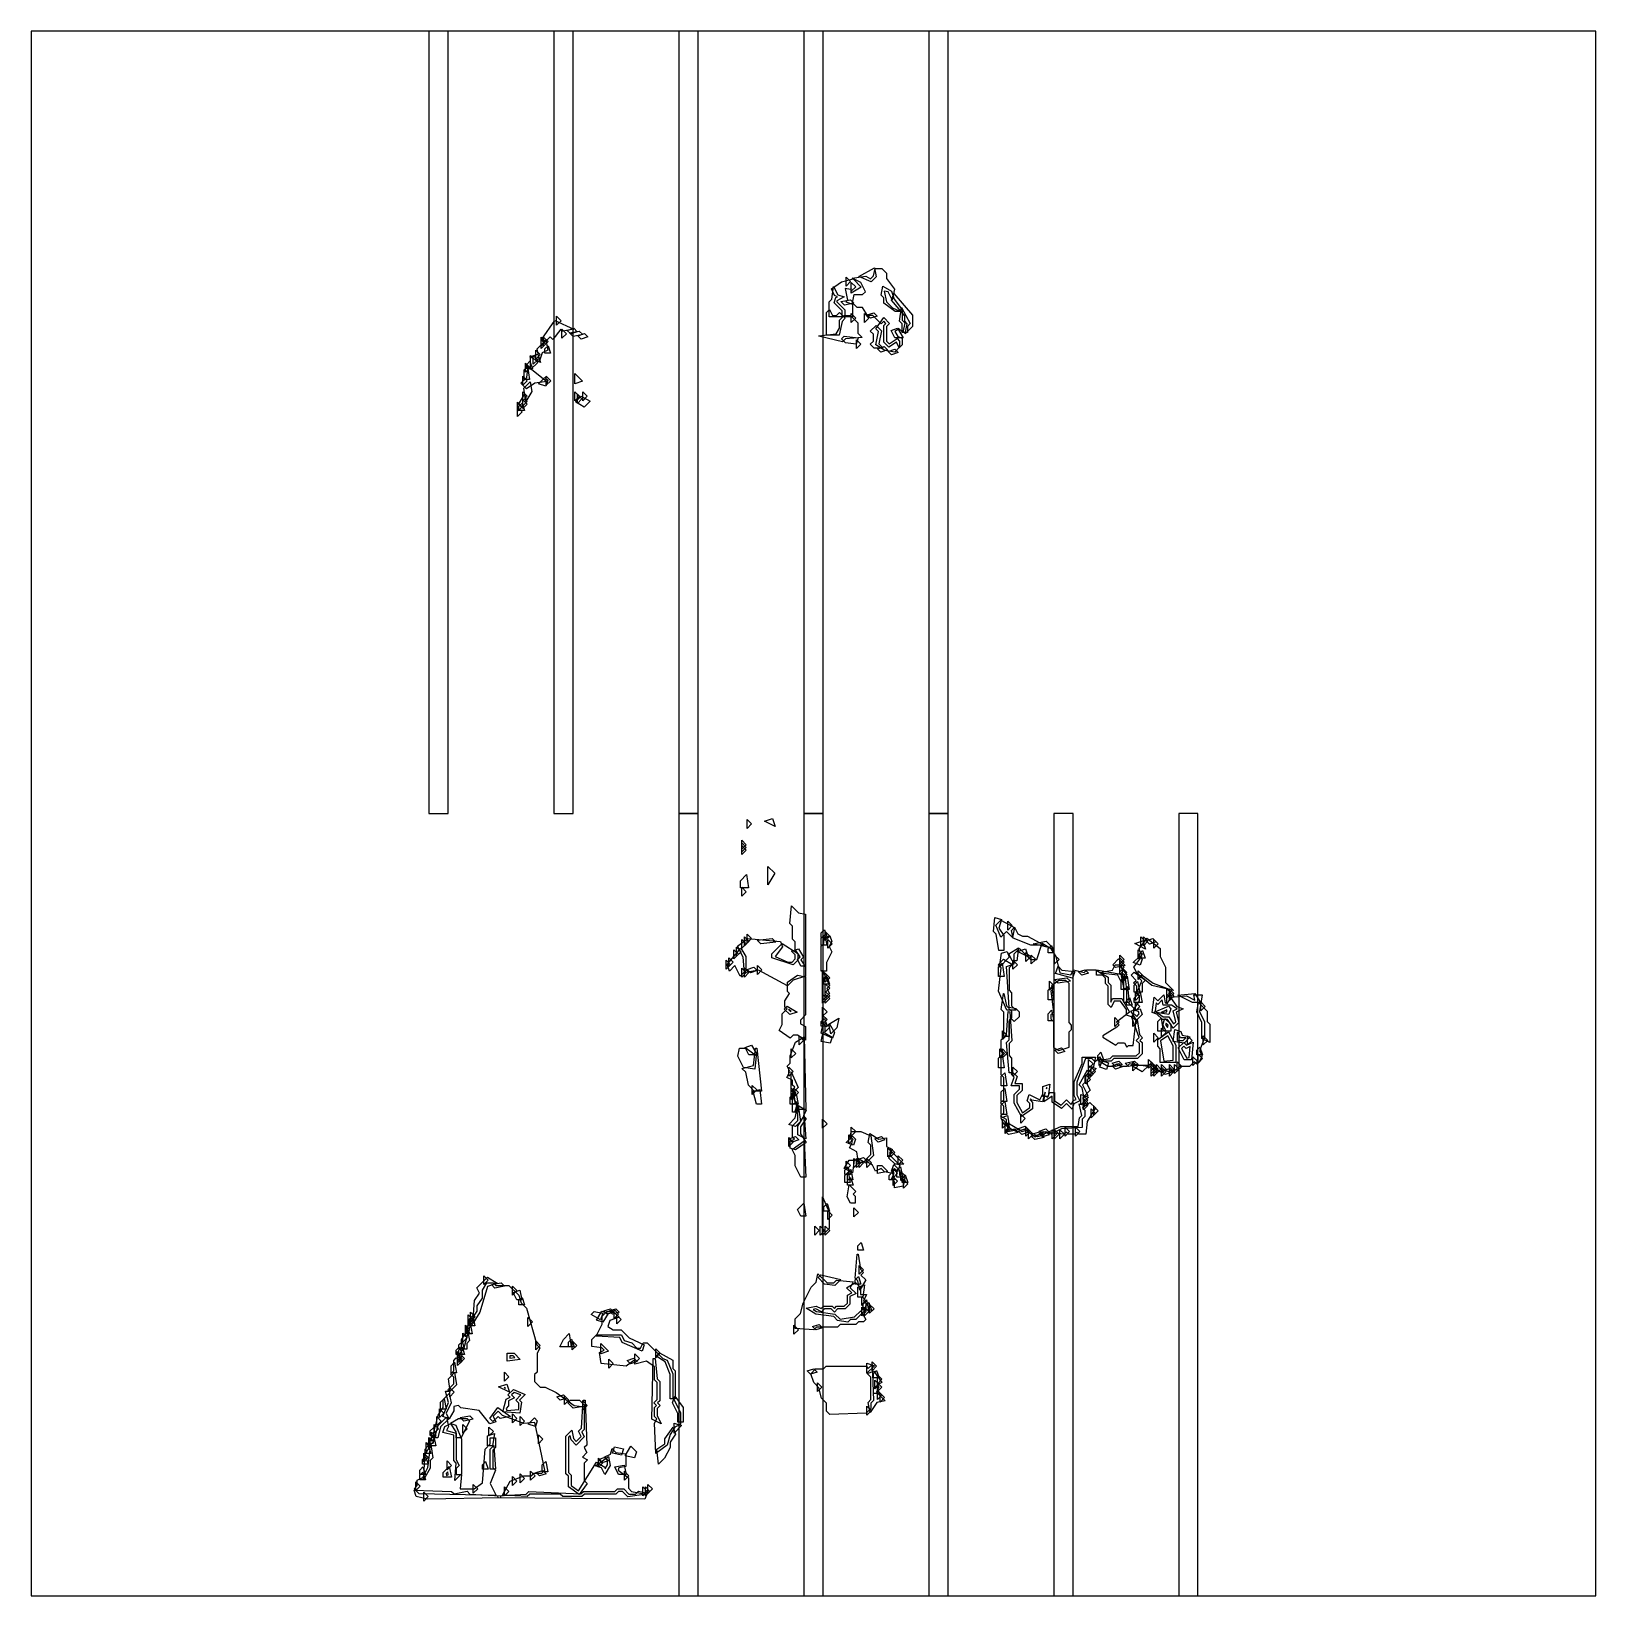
# Model space of a CAD drawing. Header units: millimetres. Extents: x 0 to 289, y 0 to 289.
import ezdxf

# ---------------------------------------------------------------- set-up
doc = ezdxf.new("R2010")
doc.units = ezdxf.units.MM
for name, color, linetype in [('CUT_OUTLINE', 5, 'Continuous'), ('CUT_SLOT', 1, 'Continuous'), ('ENG_D', 3, 'Continuous'), ('ENG_K', 2, 'Continuous'), ('ENG_L', 4, 'Continuous')]:
    doc.layers.add(name, color=color, linetype=linetype)

msp = doc.modelspace()

# ---------------------------------------------------------------- linework, layer by layer
at = {"layer": 'CUT_OUTLINE'}
msp.add_lwpolyline([(0, 0), (289.14, 0), (289.14, 289.14), (0, 289.14), (0, 0)], close=True, dxfattribs=at)
at = {"layer": 'CUT_SLOT'}
for points in [[(73.5, 144.57), (77.07, 144.57), (77.07, 289.14), (73.5, 289.14), (73.5, 144.57)], [(96.6, 144.57), (100.16, 144.57), (100.16, 289.14), (96.6, 289.14), (96.6, 144.57)], [(119.69, 144.57), (123.26, 144.57), (123.26, 289.14), (119.69, 289.14), (119.69, 144.57)], [(142.79, 144.57), (146.35, 144.57), (146.35, 289.14), (142.79, 289.14), (142.79, 144.57)], [(165.88, 144.57), (169.44, 144.57), (169.44, 289.14), (165.88, 289.14), (165.88, 144.57)], [(119.69, 0), (123.26, 0), (123.26, 144.57), (119.69, 144.57), (119.69, 0)], [(142.79, 0), (146.35, 0), (146.35, 144.57), (142.79, 144.57), (142.79, 0)], [(165.88, 0), (169.44, 0), (169.44, 144.57), (165.88, 144.57), (165.88, 0)], [(188.97, 0), (192.54, 0), (192.54, 144.57), (188.97, 144.57), (188.97, 0)], [(212.07, 0), (215.63, 0), (215.63, 144.57), (212.07, 144.57), (212.07, 0)]]:
    msp.add_lwpolyline(points, close=True, dxfattribs=at)
at = {"layer": 'ENG_D'}
for points in [[(151.41, 242.87), (150.59, 242.05), (150.59, 243.7), (151.41, 242.87)], [(155.82, 245.41), (156.15, 243.76), (155.23, 242.83), (152.94, 243.81), (155.82, 245.41)], [(148.91, 239.35), (148.91, 239.12), (150.35, 237.67), (150.35, 236.37), (147.46, 236.37), (147.46, 239.12), (147.96, 239.62), (148.29, 241.99), (149.08, 240.42), (150.26, 240.03), (148.91, 239.35)], [(151.56, 241.09), (151.56, 242.73), (152.38, 241.91), (151.56, 241.09)], [(157.41, 242.05), (158.98, 241.11), (159.48, 239.61), (161.19, 237.33), (159.67, 237.33), (157.58, 238.9), (157.58, 239.88), (157.08, 240.39), (157.41, 242.05)], [(150.27, 238.52), (149.62, 239.17), (151.39, 239.52), (152.04, 238.87), (150.27, 238.52)], [(155.72, 237.13), (156.34, 236.5), (155.1, 236.09), (154.48, 236.72), (155.72, 237.13)], [(160.95, 235.06), (160.46, 235.56), (160.82, 238.08), (162.46, 235.12), (161.92, 234.58), (161.92, 233.48), (160.95, 233.48), (160.95, 235.06)], [(97.92, 235.65), (97.1, 234.82), (97.1, 236.47), (97.92, 235.65)], [(148.76, 233.22), (149.39, 234.27), (149.39, 235.75), (150.25, 236.61), (151.41, 236.61), (152.76, 235.26), (152.76, 233.34), (153.54, 232.56), (150.46, 232.28), (149.95, 231.77), (145.53, 232.79), (145.54, 232.86), (148.76, 233.22)], [(156.06, 234.17), (157.55, 236.26), (158.64, 235.16), (158.06, 234.58), (158.06, 231.89), (158.57, 231.38), (160.02, 232.34), (160.47, 231.89), (160.47, 230.73), (159.59, 229.85), (157.73, 230.11), (156.11, 231.2), (156.6, 233.64), (156.06, 234.17)], [(160.1, 234.25), (161.14, 232.51), (159.6, 232.51), (158.93, 233.86), (160.1, 234.25)], [(94.21, 232.13), (95.03, 231.31), (94.21, 230.49), (94.21, 232.13)], [(95.51, 231.79), (94.69, 230.97), (94.69, 232.61), (95.51, 231.79)], [(101.28, 233.74), (101.93, 233.09), (100.15, 232.73), (99.5, 233.38), (101.28, 233.74)], [(101.61, 232.24), (100.99, 232.86), (102.23, 233.27), (102.85, 232.65), (101.61, 232.24)], [(152.52, 230.49), (152.52, 232.13), (153.34, 231.31), (152.52, 230.49)], [(93.59, 228.42), (92.76, 227.6), (92.76, 229.24), (93.59, 228.42)], [(94.07, 229.38), (93.25, 228.56), (93.25, 230.2), (94.07, 229.38)], [(94.93, 229.62), (94.93, 230.45), (95.52, 231.03), (95.99, 229.62), (94.93, 229.62)], [(91.08, 224.8), (91.08, 226.59), (91.73, 227.24), (92.08, 224.8), (91.08, 224.8)], [(91.56, 226.73), (91.56, 227.55), (92.15, 228.14), (92.62, 226.73), (91.56, 226.73)], [(90.84, 223.74), (90.84, 225.39), (91.66, 224.56), (90.84, 223.74)], [(91.06, 223.2), (92.19, 224.33), (92.54, 222.59), (91.42, 220.72), (91.06, 223.2)], [(95.45, 224.63), (95.09, 223.54), (93.76, 223.98), (94.93, 225.14), (95.45, 224.63)], [(91.14, 222), (91.59, 220.64), (90.6, 219.64), (90.05, 220.19), (91.14, 222)], [(100.96, 222.01), (101.78, 221.19), (100.96, 220.37), (100.96, 222.01)], [(102.74, 221.67), (101.92, 220.85), (101.92, 222.49), (102.74, 221.67)], [(131.32, 139.13), (132.14, 138.3), (131.32, 137.48), (131.32, 139.13)], [(180.23, 122.78), (179.18, 121.74), (178.26, 123.9), (179.22, 124.87), (181.7, 123.49), (181.34, 121.67), (180.23, 122.78)], [(141.78, 119.56), (142.7, 118.03), (142.23, 117.55), (143.12, 116.21), (143.12, 114.52), (140.84, 113.76), (139.79, 112.71), (134.41, 115.64), (131.82, 115.12), (131.56, 118), (130.53, 120.07), (132.45, 121.44), (138.48, 120.94), (138.81, 119.95), (137.47, 118.16), (139.8, 117.1), (140.61, 117.1), (141.2, 117.68), (141.2, 118.45), (140.51, 119.13), (141.78, 119.56)], [(146.01, 120.23), (146.01, 121.54), (146.64, 122.17), (147.03, 120.23), (146.01, 120.23)], [(146.74, 121.1), (146.74, 122.74), (147.56, 121.92), (146.74, 121.1)], [(206.35, 120.96), (205.53, 120.13), (205.53, 121.78), (206.35, 120.96)], [(206.05, 121.06), (207.28, 121.47), (207.9, 120.85), (206.67, 120.44), (206.05, 121.06)], [(130.69, 118.55), (129.87, 117.72), (129.87, 119.37), (130.69, 118.55)], [(130.35, 118.21), (130.35, 119.85), (131.18, 119.03), (130.35, 118.21)], [(147.22, 121.3), (148.04, 120.47), (147.22, 119.65), (147.22, 121.3)], [(182.12, 117.34), (181.28, 117.34), (180.64, 118.64), (182.47, 119.74), (182.12, 117.34)], [(182.25, 119.07), (183.75, 119.57), (184.26, 118.07), (182.25, 119.07)], [(183.84, 118.89), (184.67, 118.06), (183.84, 117.24), (183.84, 118.89)], [(185.15, 120.5), (187.54, 120.98), (188.97, 119.55), (185.15, 120.5)], [(189, 118.79), (187.94, 118.79), (187.94, 119.61), (188.53, 120.2), (189, 118.79)], [(205.94, 119.52), (203.94, 120.52), (205.44, 121.02), (205.94, 119.52)], [(205.86, 117.82), (204.81, 117.82), (204.81, 118.65), (205.39, 119.23), (205.86, 117.82)], [(207.46, 119.65), (207.46, 121.3), (208.28, 120.47), (207.46, 119.65)], [(128.42, 115.8), (128.42, 117.44), (129.25, 116.62), (128.42, 115.8)], [(128.91, 116.28), (128.91, 117.92), (129.73, 117.1), (128.91, 116.28)], [(131.32, 114.35), (131.32, 116), (132.14, 115.17), (131.32, 114.35)], [(180.71, 111.9), (181.19, 111.42), (181.19, 109.01), (182.01, 108.19), (180.31, 108.19), (178.78, 111.76), (179.25, 116.05), (178.68, 116.62), (179.71, 117.64), (181.34, 116.67), (180.71, 116.04), (180.71, 111.9)], [(182.26, 116.62), (181.43, 115.8), (181.43, 117.44), (182.26, 116.62)], [(184.81, 116.76), (184.81, 118.4), (185.63, 117.58), (184.81, 116.76)], [(189.97, 117.58), (189.14, 116.76), (189.14, 118.4), (189.97, 117.58)], [(192.43, 114.16), (189.32, 115.01), (189.76, 116.34), (190.46, 115.64), (192.84, 115.38), (192.43, 114.16)], [(195.37, 115.07), (194.14, 114.66), (193.52, 115.28), (194.75, 115.69), (195.37, 115.07)], [(196.85, 115.7), (201.39, 114.9), (201.89, 112.4), (202.4, 111.9), (202.4, 109.97), (203.86, 108.51), (203.54, 106.91), (202.4, 107.29), (202.4, 108.35), (201.31, 109.87), (200.14, 109.87), (199.57, 108.74), (199.02, 109.29), (199.02, 112.66), (198.54, 113.15), (198.54, 114.11), (197.96, 114.69), (196.85, 114.69), (196.85, 115.7)], [(202.16, 116.47), (200.39, 116.12), (199.89, 116.62), (200.95, 117.68), (202.16, 116.47)], [(201.19, 116.48), (202.01, 115.65), (201.19, 114.83), (201.19, 116.48)], [(203.64, 117), (204.81, 118.16), (205.32, 117.65), (204.96, 116.55), (203.64, 117)], [(146.74, 115.03), (147.56, 114.21), (146.74, 113.39), (146.74, 115.03)], [(188.18, 113.59), (189, 112.76), (188.18, 111.94), (188.18, 113.59)], [(189.11, 113.9), (191.4, 114.22), (192.06, 113.56), (189.78, 113.23), (189.11, 113.9)], [(203.32, 107.04), (203.84, 107.56), (204.32, 107.08), (204.77, 107.53), (204.61, 107.99), (203.71, 108.3), (204.81, 109.94), (204.81, 110.74), (204.28, 111.26), (205.25, 113.67), (204.71, 114.21), (205.26, 114.77), (207.33, 113.22), (210.78, 111.89), (210.21, 111.32), (210.69, 110.84), (210.46, 110.6), (213.53, 110.84), (215.07, 110.07), (214.87, 111.08), (216.41, 111.08), (215.9, 107.98), (216.85, 106.07), (216.85, 103.08), (215.91, 100.73), (216.4, 99.75), (215.85, 98.65), (215.41, 98.21), (214.92, 98.69), (214.06, 97.82), (212.13, 97.82), (211.07, 96.76), (210.59, 97.24), (210.15, 96.81), (209.19, 97.29), (208.68, 96.78), (206.76, 98.23), (206.34, 97.81), (202.96, 98.29), (202.5, 97.82), (201.37, 97.82), (200.52, 98.25), (200.09, 97.82), (198.96, 97.82), (197.11, 98.93), (199.39, 99.26), (199.89, 99.75), (204.22, 99.75), (204.81, 100.33), (204.81, 102.06), (204.22, 102.64), (204.77, 103.19), (203.32, 107.04)], [(201.67, 113.39), (201.67, 115.03), (202.5, 114.21), (201.67, 113.39)], [(204.86, 111.56), (203.84, 111.56), (203.84, 112.86), (204.47, 113.49), (204.86, 111.56)], [(204.56, 115.51), (205.39, 114.69), (204.56, 113.87), (204.56, 115.51)], [(146.25, 111.18), (147.08, 110.35), (146.25, 109.53), (146.25, 111.18)], [(147.56, 110.84), (146.74, 110.01), (146.74, 111.66), (147.56, 110.84)], [(188.94, 110.11), (187.94, 110.11), (187.94, 111.9), (188.59, 112.55), (188.94, 110.11)], [(204.08, 111.66), (204.9, 110.84), (204.08, 110.01), (204.08, 111.66)], [(210.73, 109.17), (210.74, 109.15), (209.19, 109.15), (208.99, 110.11), (208.18, 109.29), (207.88, 109.59), (207.71, 108.06), (209.22, 106.98), (210.23, 106.98), (211.11, 105.67), (211.53, 106.09), (211.03, 108.07), (211.8, 108.46), (210.73, 109.17)], [(210.35, 110.49), (210.35, 112.14), (211.17, 111.32), (210.35, 110.49)], [(139.17, 108.43), (139.71, 108.97), (141.53, 107.88), (140.17, 107.43), (139.17, 108.43)], [(186.87, 92.61), (187.83, 92.12), (188.27, 93.01), (189.14, 93.01), (189.14, 91.45), (190.32, 90.67), (191.31, 91.66), (192.21, 90.76), (192.59, 91.52), (193.14, 91.7), (192.76, 92.47), (192.76, 94.98), (194.2, 98.36), (194.2, 99.51), (196.67, 99.51), (196.28, 97.58), (196.12, 97.73), (194.69, 95.82), (194.69, 94.83), (194.26, 94.4), (195.25, 92.42), (194.29, 91.93), (194.71, 91.08), (194.26, 90.16), (194.69, 89.73), (194.69, 88.57), (194.2, 88.09), (194.2, 86.52), (190.41, 86.26), (188.44, 85.28), (187.01, 85.75), (185.52, 84.76), (183.56, 86.23), (182.14, 85.76), (181.05, 86.3), (180.23, 87.12), (180.23, 88.04), (179.1, 88.6), (179.75, 89.25), (179.75, 90.5), (179.16, 91.08), (179.75, 91.66), (179.75, 95.8), (179.26, 96.28), (179.26, 99.85), (179.65, 100.23), (179.26, 100.62), (179.26, 102.74), (180.24, 103.71), (180.56, 107.95), (180.88, 107.94), (181.2, 102.55), (180.71, 102.06), (180.71, 99.85), (181.19, 99.37), (181.19, 96.96), (182.19, 95.96), (181.77, 94.69), (183.12, 94.69), (183.12, 93.39), (182.16, 92.42), (182.16, 91.14), (183.2, 89.26), (184.57, 90.24), (184.57, 90.98), (184.05, 91.49), (184.42, 92.62), (186.39, 91.64), (186.87, 92.61)], [(188.57, 108.19), (188.96, 106.26), (187.94, 106.26), (187.94, 107.56), (188.57, 108.19)], [(210.27, 107.44), (207.53, 107.83), (210.16, 108.95), (210.62, 108.49), (210.27, 107.44)], [(216.95, 108.91), (216.13, 108.09), (216.13, 109.73), (216.95, 108.91)], [(148.09, 103.04), (145.98, 103.94), (146.35, 105.78), (146.98, 105.15), (147.51, 105.68), (148.45, 104.12), (148.09, 103.04)], [(180.33, 103.61), (179.51, 102.78), (179.51, 104.43), (180.33, 103.61)], [(201.05, 106.02), (200.23, 105.19), (200.23, 106.84), (201.05, 106.02)], [(209.99, 104.99), (210.09, 105.46), (209.73, 105.81), (209.65, 105.56), (209.99, 104.99)], [(212.9, 102.64), (213.38, 103.13), (213.38, 103.13), (212.37, 103.13), (211.88, 104.09), (211.79, 104.09), (211.79, 102.64), (212.9, 102.64)], [(134.96, 93.25), (133.63, 93.25), (132.54, 94.33), (132.06, 96.74), (131.33, 97.47), (133.5, 98.02), (133.86, 101.2), (134.08, 101.2), (134.96, 93.25)], [(132.61, 99.99), (131.94, 101.34), (133.11, 101.73), (134.15, 99.99), (132.61, 99.99)], [(191.04, 100.61), (189.8, 100.2), (189.18, 100.82), (190.41, 101.23), (191.04, 100.61)], [(208.68, 102.54), (209.34, 98.81), (211.07, 99), (211.07, 101.62), (210.03, 103.5), (208.68, 102.54)], [(212.57, 101.16), (213.59, 99.32), (213.98, 99.45), (214.16, 101.51), (213.43, 101.15), (213, 101.58), (212.57, 101.16)], [(216.61, 103.47), (217.43, 102.64), (216.61, 101.82), (216.61, 103.47)], [(140.47, 101.06), (141.29, 100.23), (140.47, 99.41), (140.47, 101.06)], [(197.68, 100.44), (198.15, 99.03), (197.09, 99.03), (197.09, 99.85), (197.68, 100.44)], [(201.02, 98.34), (201.64, 97.72), (200.4, 97.31), (199.78, 97.93), (201.02, 98.34)], [(203.6, 97), (203.6, 98.65), (204.42, 97.82), (203.6, 97)], [(139.99, 96.04), (139.99, 97.68), (140.81, 96.86), (139.99, 96.04)], [(140.47, 92.66), (140.47, 96.83), (141.72, 93.91), (140.47, 92.66)], [(182.26, 96.86), (181.43, 96.04), (181.43, 97.68), (182.26, 96.86)], [(195.75, 95.42), (194.93, 94.59), (194.93, 96.24), (195.75, 95.42)], [(195.41, 97.2), (196.23, 96.38), (195.41, 95.56), (195.41, 97.2)], [(195.89, 97.68), (196.71, 96.86), (195.89, 96.04), (195.89, 97.68)], [(206.97, 96.52), (206.97, 98.17), (207.8, 97.34), (206.97, 96.52)], [(207.46, 96.04), (207.46, 97.68), (208.28, 96.86), (207.46, 96.04)], [(208.9, 96.04), (208.9, 97.68), (209.72, 96.86), (208.9, 96.04)], [(210.35, 96.04), (210.35, 97.68), (211.17, 96.86), (210.35, 96.04)], [(140.47, 93.35), (141.29, 92.52), (140.47, 91.7), (140.47, 93.35)], [(141.73, 90.84), (140.71, 90.84), (140.71, 92.14), (141.34, 92.77), (141.73, 90.84)], [(141.78, 93.01), (140.95, 92.18), (140.95, 93.83), (141.78, 93.01)], [(186.98, 92.28), (186.98, 94.14), (188.23, 94.56), (187.91, 92.28), (186.98, 92.28)], [(142.69, 88.72), (143.19, 88.22), (142.16, 86.67), (142.16, 85.37), (143.21, 83.79), (141.24, 82.38), (140.23, 82.71), (140.23, 84), (141.03, 84.4), (140.71, 84.71), (140.71, 86.84), (141.68, 87.8), (141.68, 89.05), (141.16, 89.57), (141.54, 90.72), (143.2, 89.72), (142.69, 88.72)], [(195.27, 91.56), (194.44, 90.74), (194.44, 92.38), (195.27, 91.56)], [(194.44, 91.42), (195.27, 90.6), (194.44, 89.77), (194.44, 91.42)], [(179.99, 85.92), (179.99, 87.56), (180.81, 86.74), (179.99, 85.92)], [(151.8, 84.91), (152.31, 84.4), (151.95, 83.3), (150.63, 83.74), (151.8, 84.91)], [(151.56, 86.6), (152.38, 85.78), (151.56, 84.95), (151.56, 86.6)], [(158.06, 83.03), (159.19, 82.47), (158.6, 81.87), (158.98, 81.1), (160.51, 79.58), (160.09, 78.34), (159.51, 78.93), (159.48, 78.9), (159.19, 78.03), (157.7, 78.33), (157.05, 78.98), (156.03, 78.47), (155.47, 79.58), (154.06, 80.43), (155.17, 81.54), (155.17, 83.27), (154.67, 83.77), (155, 85.45), (156.67, 84.35), (158.06, 84.63), (158.06, 83.03)], [(183.67, 86.29), (184.29, 85.67), (183.05, 85.26), (182.43, 85.88), (183.67, 86.29)], [(186.29, 85.4), (187.52, 85.81), (188.14, 85.19), (186.91, 84.78), (186.29, 85.4)], [(189.48, 85.3), (188.66, 84.47), (188.66, 86.12), (189.48, 85.3)], [(191.89, 85.78), (191.07, 84.95), (191.07, 86.6), (191.89, 85.78)], [(193, 86.6), (193.82, 85.78), (193, 84.95), (193, 86.6)], [(153.79, 80.99), (154.41, 80.37), (153.18, 79.96), (152.56, 80.58), (153.79, 80.99)], [(158.78, 81.1), (158.78, 82.74), (159.61, 81.92), (158.78, 81.1)], [(160.23, 81.3), (161.05, 80.48), (160.23, 79.65), (160.23, 81.3)], [(150.25, 78.93), (151.18, 80.48), (152.07, 80.48), (151.75, 78.18), (150.25, 78.93)], [(150.98, 78.31), (151.37, 76.38), (150.35, 76.38), (150.35, 77.68), (150.98, 78.31)], [(152.52, 79.17), (152.52, 80.82), (153.34, 79.99), (152.52, 79.17)], [(159.27, 77.24), (159.27, 78.89), (160.09, 78.07), (159.27, 77.24)], [(160.62, 79.28), (161.01, 77.34), (159.99, 77.34), (159.99, 78.65), (160.62, 79.28)], [(159.27, 77.44), (160.09, 76.62), (159.27, 75.8), (159.27, 77.44)], [(161.54, 77.79), (162.01, 76.38), (160.95, 76.38), (160.95, 77.2), (161.54, 77.79)], [(147.08, 72.49), (147.55, 71.08), (146.5, 71.08), (146.5, 71.9), (147.08, 72.49)], [(145.63, 67.47), (144.81, 66.64), (144.81, 68.29), (145.63, 67.47)], [(147.56, 67.47), (146.74, 66.64), (146.74, 68.29), (147.56, 67.47)], [(153.82, 60.24), (153, 59.41), (153, 61.06), (153.82, 60.24)], [(146.6, 53.01), (146.06, 52.47), (145.02, 53), (144.5, 52.89), (145.13, 52.52), (148.54, 52.03), (149.47, 51.1), (152.16, 51.55), (153.29, 52.67), (154.27, 51.04), (153.82, 50.6), (152.86, 50.6), (152.38, 50.12), (149.49, 50.12), (149.01, 49.64), (145.15, 49.64), (144.66, 49.15), (141.2, 49.41), (141.2, 51.18), (142.18, 52.17), (142.65, 54.06), (144.13, 57.01), (145.07, 57.95), (145.38, 59.52), (147.08, 57.83), (148.32, 57.83), (148.81, 58.32), (151.93, 58.04), (151.37, 56.91), (152.44, 55.83), (151.31, 55.27), (151.31, 53.87), (150.45, 53.01), (149.01, 53.01), (148.42, 52.43), (147.84, 53.01), (146.6, 53.01)], [(152.28, 57.59), (152.28, 58.41), (152.87, 59), (153.34, 57.59), (152.28, 57.59)], [(102.21, 29.35), (100.72, 27.85), (99.77, 28.79), (99.6, 29.63), (99.27, 29.3), (99.27, 22.75), (99.75, 22.27), (99.75, 20.36), (101.13, 19.38), (104.49, 24.66), (105.98, 23.77), (106.08, 23.46), (106.5, 24.16), (106.5, 24.96), (105.85, 25.61), (107.02, 26.19), (107.36, 27.19), (108.06, 26.49), (109.87, 26.23), (109.87, 23.9), (108.61, 23.64), (108.47, 23.22), (110.35, 21.81), (110.35, 19.86), (110.95, 19.26), (113.25, 18.8), (113.24, 18.72), (110.27, 18.3), (109.29, 19.28), (108.53, 19.28), (108.04, 18.79), (102.26, 18.79), (101.78, 18.31), (98.21, 18.31), (97.72, 18.79), (92.14, 18.79), (91.65, 18.31), (87.07, 18.58), (88.5, 21.15), (91.03, 22.17), (92.42, 22.17), (92.91, 22.65), (94.35, 22.65), (94.91, 23.21), (93.06, 32.02), (91.05, 31.8), (87.09, 33.28), (86.26, 34.11), (85.35, 33.2), (85.88, 32.15), (84.73, 31.76), (82.76, 34.23), (79.4, 34.71), (78.95, 35.16), (78.07, 34.98), (78.07, 34.15), (77.21, 32.72), (76.06, 33.1), (77.09, 35.68), (76.55, 37.83), (77.24, 37.83), (77, 38.07), (78.07, 39.13), (78.07, 40.38), (77.49, 40.96), (78.07, 41.54), (78.07, 43.47), (78.55, 43.95), (79.03, 43.47), (79.41, 43.85), (78.96, 44.3), (80.01, 45.88), (81.46, 51.18), (82.4, 52.6), (82.4, 53.56), (83.37, 55.01), (83.37, 56.45), (84.2, 57.83), (85.4, 57.83), (85.88, 57.35), (88.29, 57.35), (90.08, 55.55), (90.57, 54.1), (91.53, 53.13), (93.46, 46.39), (94.02, 45.83), (93.49, 44.76), (93.49, 41.34), (93.01, 40.86), (93.01, 39.62), (94.07, 38.55), (94.99, 38.55), (96.99, 37.55), (100.33, 35.17), (102.16, 34.91), (102.16, 30.74), (101.73, 30.31), (102.21, 29.35)], [(152.76, 57.04), (154.02, 57.46), (153.69, 55.18), (152.76, 55.18), (152.76, 57.04)], [(154.31, 54.45), (153.48, 53.63), (153.48, 55.28), (154.31, 54.45)], [(82.02, 51.56), (81.2, 50.74), (81.2, 52.39), (82.02, 51.56)], [(105.43, 52.58), (106.62, 52.18), (105.64, 50.55), (104.45, 50.95), (105.43, 52.58)], [(107.67, 52.42), (106.43, 52.01), (105.81, 52.63), (107.05, 53.04), (107.67, 52.42)], [(107.7, 52.87), (108.53, 52.04), (107.7, 51.22), (107.7, 52.87)], [(154.31, 52.53), (153.48, 51.7), (153.48, 53.35), (154.31, 52.53)], [(153.72, 52.77), (153.72, 54.07), (154.35, 54.7), (154.74, 52.77), (153.72, 52.77)], [(154.93, 52.19), (154.93, 53.83), (155.75, 53.01), (154.93, 52.19)], [(80.24, 49.49), (81.06, 48.67), (80.24, 47.85), (80.24, 49.49)], [(80.72, 50.94), (81.54, 50.12), (80.72, 49.29), (80.72, 50.94)], [(140.95, 48.33), (140.95, 49.98), (141.78, 49.15), (140.95, 48.33)], [(79.03, 45.54), (79.03, 46.36), (79.62, 46.95), (80.09, 45.54), (79.03, 45.54)], [(80.58, 47.71), (79.75, 46.88), (79.75, 48.53), (80.58, 47.71)], [(100.33, 46.02), (99.27, 46.02), (99.27, 46.84), (99.86, 47.43), (100.33, 46.02)], [(118.95, 31.14), (118.05, 29.78), (117.55, 27.81), (115.44, 26.29), (115.17, 31.86), (115.6, 32.72), (115.17, 33.15), (115.17, 34.8), (115.55, 35.18), (115.07, 35.66), (115.65, 36.24), (115.65, 39.42), (115.17, 39.9), (115.17, 42.28), (113.68, 43.35), (111.56, 42.82), (111.56, 43.61), (109.94, 42.4), (105.32, 42.91), (105.03, 44.95), (105.85, 45.36), (105.42, 45.79), (103.61, 46.05), (103.61, 47.33), (104.47, 48.19), (109.06, 48.19), (109.56, 47.18), (110.97, 46.71), (111.9, 45.78), (112.61, 45.78), (113.1, 46.74), (113.83, 46.74), (116.75, 43.82), (117.52, 43.56), (118.55, 41.01), (118.55, 36.68), (119.99, 33.79), (119.99, 31.66), (118.95, 31.14)], [(78.79, 43.03), (78.79, 44.68), (79.61, 43.85), (78.79, 43.03)], [(89.36, 44.02), (89.05, 44.33), (88.43, 44.33), (88.43, 43.89), (89.36, 44.02)], [(144.95, 41.92), (146.4, 41.92), (146.88, 42.41), (154.31, 42.41), (154.69, 42.02), (155.39, 42.73), (155.66, 36.05), (155.17, 35.56), (155.17, 34.6), (154.31, 33.74), (147.6, 33.49), (146.98, 34.11), (146.98, 35.56), (146.04, 36.5), (145.56, 38.43), (144.6, 39.39), (144.05, 41.03), (144.95, 41.92)], [(155.41, 43.23), (156.23, 42.41), (155.41, 41.58), (155.41, 43.23)], [(87.39, 38.48), (87.6, 38.27), (87.64, 38.4), (87.39, 38.48)], [(156.71, 37.35), (155.65, 37.35), (155.65, 38.17), (156.24, 38.76), (156.71, 37.35)], [(155.89, 38.21), (155.89, 39.86), (156.72, 39.03), (155.89, 38.21)], [(156.37, 36.28), (156.37, 37.93), (157.2, 37.11), (156.37, 36.28)], [(76.29, 36.39), (76.67, 34.46), (75.66, 34.46), (75.66, 35.76), (76.29, 36.39)], [(87.74, 34.63), (87.87, 34.23), (90.11, 34.43), (90.11, 35.56), (89.53, 36.14), (90.5, 37.11), (90.47, 37.14), (89.22, 37.55), (88.77, 37.11), (89.32, 36.56), (88.19, 35.99), (88.19, 35.08), (87.74, 34.63)], [(101.92, 36), (102.74, 35.18), (101.92, 34.36), (101.92, 36)], [(156.86, 35.8), (156.86, 37.45), (157.68, 36.62), (156.86, 35.8)], [(85.3, 23.71), (85.82, 23.19), (84.84, 20.73), (85.93, 18.55), (71.7, 18.8), (70.74, 19.76), (71.32, 20.34), (71.32, 21.35), (72.35, 21.86), (73.26, 23.69), (73.72, 26.95), (73.1, 28.19), (74.27, 28.19), (75.2, 31.45), (76.77, 33.02), (77.11, 31.29), (76.73, 30.52), (78.55, 30.07), (78.55, 25.12), (79.08, 24.05), (78.55, 23.51), (78.55, 22.41), (79.54, 22.41), (79.29, 19.76), (81.84, 19.76), (83.38, 20.85), (83.86, 27.09), (84.81, 28.05), (84.81, 29.15), (85.78, 29.15), (85.78, 27.37), (85.3, 26.89), (85.3, 23.71)], [(74.93, 33.11), (75.76, 32.29), (74.93, 31.46), (74.93, 33.11)], [(79.42, 29.15), (78.55, 29.15), (78.55, 30.29), (77.49, 31.88), (78.96, 32.77), (80.58, 32.77), (81.01, 32.33), (79.42, 29.15)], [(73.97, 30.22), (74.79, 29.4), (73.97, 28.57), (73.97, 30.22)], [(75.28, 30.84), (74.45, 30.02), (74.45, 31.66), (75.28, 30.84)], [(72.77, 27.09), (73.35, 27.67), (73.82, 26.26), (72.77, 26.26), (72.77, 27.09)], [(72.39, 23.82), (72.86, 22.41), (71.8, 22.41), (71.8, 23.23), (72.39, 23.82)], [(72.28, 24.34), (72.28, 25.16), (72.87, 25.75), (73.34, 24.34), (72.28, 24.34)], [(105.63, 24.58), (104.81, 23.75), (104.81, 25.4), (105.63, 24.58)], [(106.7, 24.95), (105.47, 24.54), (104.85, 25.16), (106.08, 25.58), (106.7, 24.95)], [(76.66, 22.58), (76.77, 22.23), (77.07, 22.33), (76.96, 22.88), (76.66, 22.58)], [(72.53, 19.13), (73.35, 18.31), (72.53, 17.49), (72.53, 19.13)], [(113, 18.45), (113, 20.1), (113.83, 19.28), (113, 18.45)]]:
    msp.add_lwpolyline(points, close=True, dxfattribs=at)
at = {"layer": 'ENG_K'}
for points in [[(153.97, 236.95), (154.79, 236.13), (153.97, 235.31), (153.97, 236.95)], [(155.65, 231.89), (155.65, 233.14), (155.07, 233.72), (156.13, 234.78), (157.12, 233.8), (156.64, 231.39), (157.44, 230.59), (155.79, 230.59), (155.07, 231.31), (155.65, 231.89)], [(98.89, 233.24), (98.07, 232.41), (98.07, 234.06), (98.89, 233.24)], [(150.26, 232.77), (152.84, 232.48), (152.44, 231.28), (150.48, 231.56), (149.77, 232.27), (150.26, 232.77)], [(157.03, 229.83), (156.41, 230.45), (157.64, 230.86), (158.27, 230.24), (157.03, 229.83)], [(158.96, 229.35), (158.34, 229.97), (159.57, 230.38), (160.19, 229.76), (158.96, 229.35)], [(101.88, 224.46), (100.47, 223.99), (100.47, 225.87), (101.88, 224.46)], [(96, 224.56), (95.17, 223.74), (95.17, 225.39), (96, 224.56)], [(90.11, 219.02), (90.11, 219.84), (90.7, 220.43), (91.17, 219.02), (90.11, 219.02)], [(101.3, 221.67), (100.47, 220.85), (100.47, 222.49), (101.3, 221.67)], [(90.7, 218.78), (89.87, 217.96), (89.87, 219.6), (90.7, 218.78)], [(132.28, 141.82), (132.28, 143.46), (133.1, 142.64), (132.28, 141.82)], [(137.51, 142.17), (135.51, 143.17), (137.01, 143.67), (137.51, 142.17)], [(131.32, 137), (131.32, 138.64), (132.14, 137.82), (131.32, 137)], [(132.21, 133.27), (132.56, 130.83), (131.08, 130.83), (131.08, 132.14), (132.21, 133.27)], [(136.14, 134.79), (137.4, 133.52), (136.14, 131.41), (136.14, 134.79)], [(131.32, 130.93), (132.14, 130.11), (131.32, 129.29), (131.32, 130.93)], [(140.71, 121.34), (140.71, 123.75), (140.22, 124.24), (140.52, 127.51), (141.8, 126.24), (143.12, 125.97), (143.12, 116.38), (142.25, 116.38), (141.62, 117.63), (142.09, 118.09), (141.2, 119.44), (141.2, 120.86), (140.71, 121.34)], [(179.75, 121.99), (179.75, 119.27), (178.82, 119.27), (178.32, 122.29), (177.81, 122.79), (178.09, 125.37), (179.33, 124.96), (178.81, 123.4), (179.75, 121.99)], [(181.29, 123.85), (180.47, 123.02), (180.47, 124.67), (181.29, 123.85)], [(131.8, 120.13), (131.8, 121.78), (132.62, 120.96), (131.8, 120.13)], [(132.28, 120.61), (132.28, 122.26), (133.1, 121.44), (132.28, 120.61)], [(137.62, 120.77), (134.84, 120.46), (134.16, 121.14), (136.95, 121.45), (137.62, 120.77)], [(146.98, 117.04), (146.98, 115.41), (146.01, 115.41), (146.01, 120.09), (146.5, 120.57), (146.5, 121.61), (147.61, 121.98), (147.96, 120.94), (147.49, 119.99), (147.97, 119.03), (146.98, 117.04)], [(182.34, 122.34), (183.18, 121.92), (184.15, 121.92), (187.18, 120.23), (184.76, 120.23), (181.46, 121.5), (181.17, 122.96), (181.74, 123.53), (182.34, 122.34)], [(205.05, 121.78), (205.87, 120.96), (205.05, 120.13), (205.05, 121.78)], [(132.14, 120.47), (131.32, 119.65), (131.32, 121.3), (132.14, 120.47)], [(179.29, 118.73), (180.38, 119.09), (180.75, 118), (178.92, 116.18), (179.29, 118.73)], [(131.8, 116), (132.62, 115.17), (131.8, 114.35), (131.8, 116)], [(132.32, 115.76), (133.55, 116.17), (134.17, 115.55), (132.94, 115.14), (132.32, 115.76)], [(135.03, 115.65), (134.21, 114.83), (134.21, 116.48), (135.03, 115.65)], [(197.58, 115.06), (197.58, 115.18), (199.82, 115.63), (200.32, 116.62), (201.07, 116.62), (202.47, 114.66), (201.37, 113.56), (200.79, 114.71), (197.58, 115.06)], [(201.19, 117.92), (202.01, 117.1), (201.19, 116.28), (201.19, 117.92)], [(146.25, 115.62), (147.5, 112.71), (147.03, 112.23), (147.51, 111.27), (146.25, 110.01), (146.25, 115.62)], [(202.43, 112.04), (201.43, 112.04), (201.43, 113.83), (202.08, 114.48), (202.43, 112.04)], [(205.9, 113.76), (205.29, 113.15), (205.29, 111.56), (204.32, 111.56), (204.32, 112.66), (203.74, 113.25), (204.22, 113.73), (203.26, 114.69), (203.82, 115.25), (205.9, 113.76)], [(146.74, 109.53), (146.74, 111.18), (147.56, 110.35), (146.74, 109.53)], [(181.19, 106.88), (180.71, 106.4), (180.71, 103.37), (179.75, 103.37), (179.75, 107.84), (179.25, 108.34), (179.68, 111.32), (179.75, 111.32), (180.21, 109.03), (181.19, 108.04), (181.19, 106.88)], [(201.91, 109.63), (201.91, 111.9), (202.58, 112.57), (202.91, 109.63), (201.91, 109.63)], [(205.34, 109.63), (203.84, 109.63), (203.84, 110.45), (204.95, 111.57), (205.34, 109.63)], [(146.25, 107.12), (146.25, 108.77), (147.08, 107.94), (146.25, 107.12)], [(146.25, 107.32), (147.08, 106.5), (146.25, 105.68), (146.25, 107.32)], [(215.4, 107.91), (215.74, 109.64), (217.33, 108.04), (217.33, 106.12), (217.82, 105.63), (217.82, 102.25), (216.37, 102.98), (216.37, 105.96), (215.4, 107.91)], [(147.43, 105.65), (149.25, 106.74), (148.89, 104.93), (147.79, 103.84), (147.43, 105.65)], [(204.42, 106.02), (203.6, 105.19), (203.6, 106.84), (204.42, 106.02)], [(141.75, 89.87), (140.67, 92.58), (141.1, 93.01), (140.61, 93.49), (141.1, 93.97), (140.71, 94.35), (140.71, 95.27), (139.67, 95.79), (140.2, 96.86), (139.7, 97.87), (140.23, 98.41), (140.23, 99.8), (141.24, 102.33), (142.87, 103.31), (143.13, 89.87), (141.75, 89.87)], [(215.99, 101.4), (216.46, 99.99), (215.41, 99.99), (215.41, 100.82), (215.99, 101.4)], [(179.51, 99.41), (179.51, 101.06), (180.33, 100.23), (179.51, 99.41)], [(195.41, 97.48), (195.41, 99.13), (196.23, 98.31), (195.41, 97.48)], [(198.69, 97.28), (197.51, 97.67), (197.91, 98.85), (199.09, 98.46), (198.69, 97.28)], [(201.02, 98.82), (201.64, 98.2), (200.4, 97.79), (199.78, 98.41), (201.02, 98.82)], [(202.15, 98.45), (203.92, 98.81), (204.57, 98.16), (202.8, 97.8), (202.15, 98.45)], [(211.79, 97), (211.79, 98.65), (212.62, 97.82), (211.79, 97)], [(214.68, 97.97), (214.68, 99.61), (215.51, 98.79), (214.68, 97.97)], [(195.22, 97.22), (195.68, 95.83), (195.17, 95.32), (195.17, 94.51), (195.7, 93.44), (194.54, 92.28), (194.22, 93.85), (193.66, 94.41), (195.22, 97.22)], [(196.82, 97.45), (195.41, 96.04), (195.41, 97.92), (196.82, 97.45)], [(203.21, 98.07), (206.59, 98.07), (205.32, 96.8), (203.21, 98.07)], [(207.46, 98.17), (208.28, 97.34), (207.46, 96.52), (207.46, 98.17)], [(208.9, 98.17), (209.72, 97.34), (208.9, 96.52), (208.9, 98.17)], [(210.35, 98.17), (211.17, 97.34), (210.35, 96.52), (210.35, 98.17)], [(211.31, 98.17), (212.13, 97.34), (211.31, 96.52), (211.31, 98.17)], [(133.24, 92.66), (133.24, 94.31), (134.07, 93.49), (133.24, 92.66)], [(134.02, 90.84), (133.44, 93.16), (134.66, 93.57), (134.96, 90.84), (134.02, 90.84)], [(195.37, 92.15), (193.96, 90.74), (193.96, 92.62), (195.37, 92.15)], [(191.31, 85.68), (190.92, 85.28), (187.73, 85.64), (190.3, 86.74), (193.51, 86.74), (193.74, 88.3), (194.18, 88.74), (193.64, 90.91), (195.09, 90.62), (195.65, 91.18), (196.68, 90.15), (195.16, 87.63), (194.9, 85.3), (193.62, 85.3), (193.24, 85.68), (192.86, 85.3), (191.69, 85.3), (191.31, 85.68)], [(142.82, 88.72), (143.15, 84.41), (141.68, 85.15), (141.68, 86.81), (142.82, 88.72)], [(146.25, 86.4), (146.25, 88.05), (147.08, 87.22), (146.25, 86.4)], [(180.41, 88.74), (180.76, 86.98), (179.84, 86.98), (179.17, 88.33), (180.41, 88.74)], [(182.57, 86.15), (180.47, 85.72), (180.47, 87.41), (182.57, 86.15)], [(182.43, 86.36), (183.67, 86.78), (184.29, 86.15), (183.05, 85.74), (182.43, 86.36)], [(141.2, 81.38), (140.65, 82.48), (142.86, 84.06), (143.13, 77.34), (142.25, 77.34), (141.2, 79.46), (141.2, 81.38)], [(157.78, 84.23), (156.55, 83.81), (155.93, 84.44), (157.16, 84.85), (157.78, 84.23)], [(187.18, 85.19), (185.95, 84.78), (185.32, 85.4), (186.56, 85.81), (187.18, 85.19)], [(188.14, 85.67), (186.91, 85.26), (186.29, 85.88), (187.52, 86.29), (188.14, 85.67)], [(158.3, 82.74), (159.12, 81.92), (158.3, 81.1), (158.3, 82.74)], [(159.65, 79.75), (158.51, 80.89), (158.92, 82.13), (161.29, 79.75), (159.65, 79.75)], [(151.41, 77.83), (150.35, 77.83), (150.35, 78.65), (150.94, 79.24), (151.41, 77.83)], [(153, 79.17), (153, 80.82), (153.82, 79.99), (153, 79.17)], [(158.31, 78.4), (156.37, 78.01), (156.37, 79.51), (157.2, 79.51), (158.31, 78.4)], [(160.47, 77.73), (161.47, 77.24), (161.16, 75.69), (159.51, 75.36), (159.51, 76.52), (158.97, 77.06), (159.45, 78.02), (158.99, 78.48), (159.4, 79.72), (160.47, 78.65), (160.47, 77.73)], [(150.82, 73.69), (151.14, 75.93), (152.38, 74.69), (151.9, 74.21), (152.28, 73.83), (152.28, 72.53), (151.41, 72.53), (150.82, 73.69)], [(150.83, 76.72), (151.42, 77.31), (151.89, 75.9), (150.83, 75.9), (150.83, 76.72)], [(143.16, 70.12), (142.25, 70.12), (141.62, 71.37), (142.81, 72.55), (143.16, 70.12)], [(146.25, 66.64), (146.25, 73.7), (147.46, 70.89), (147.46, 67.85), (146.25, 66.64)], [(152.86, 70.84), (152.04, 70.02), (152.04, 71.66), (152.86, 70.84)], [(153.82, 63.85), (152.76, 63.85), (152.76, 64.67), (153.35, 65.26), (153.82, 63.85)], [(153.82, 59.75), (153.34, 59.27), (154.27, 58.35), (153.13, 56.45), (152.78, 58.19), (152.27, 58.7), (152.61, 63.12), (152.83, 63.13), (153.23, 60.35), (153.82, 59.75)], [(86.11, 57.76), (84.29, 57.16), (82.87, 52.43), (81.6, 50.32), (81.93, 54.54), (82.85, 55.92), (82.35, 56.91), (84.29, 58.85), (86.11, 57.76)], [(86.82, 57.85), (87.47, 57.2), (85.7, 56.84), (85.05, 57.49), (86.82, 57.85)], [(88.91, 55.56), (88.91, 57.2), (89.73, 56.38), (88.91, 55.56)], [(90.65, 54.7), (89.72, 54.7), (89.05, 56.04), (90.3, 56.46), (90.65, 54.7)], [(90.11, 53.73), (90.11, 54.55), (90.7, 55.14), (91.17, 53.73), (90.11, 53.73)], [(105.19, 50.96), (103.46, 52), (104.01, 52.55), (105.61, 52.23), (105.19, 50.96)], [(108.63, 52.42), (107.4, 52.01), (106.78, 52.63), (108.01, 53.04), (108.63, 52.42)], [(154.21, 53.59), (154.79, 54.18), (155.26, 52.77), (154.21, 52.77), (154.21, 53.59)], [(81.11, 50.36), (81.49, 48.43), (80.48, 48.43), (80.48, 49.73), (81.11, 50.36)], [(80.96, 51.18), (81.59, 51.81), (81.98, 49.88), (80.96, 49.88), (80.96, 51.18)], [(91.8, 51.42), (92.62, 50.6), (91.8, 49.78), (91.8, 51.42)], [(146.22, 49.53), (144.99, 49.12), (144.36, 49.74), (145.6, 50.15), (146.22, 49.53)], [(80.48, 45.54), (79.51, 45.54), (79.51, 47.29), (80.59, 49.09), (80.98, 47.15), (80.48, 46.64), (80.48, 45.54)], [(99.79, 46.02), (97.68, 46.02), (98.35, 47.37), (99.44, 48.46), (99.79, 46.02)], [(79.61, 44.33), (78.79, 43.51), (78.79, 45.16), (79.61, 44.33)], [(78.79, 44.19), (79.61, 43.37), (78.79, 42.55), (78.79, 44.19)], [(79.03, 44.58), (79.03, 45.4), (79.62, 45.99), (80.09, 44.58), (79.03, 44.58)], [(79.27, 43.03), (79.27, 44.68), (80.09, 43.85), (79.27, 43.03)], [(107.56, 42.89), (106.74, 42.07), (106.74, 43.71), (107.56, 42.89)], [(115.65, 33.31), (116.43, 31.75), (114.69, 32.62), (114.96, 43.85), (115.3, 43.86), (115.65, 40.11), (116.14, 39.62), (116.14, 36.04), (115.75, 35.66), (116.24, 35.18), (115.65, 34.6), (115.65, 33.31)], [(115.41, 45.64), (116.24, 44.82), (115.41, 43.99), (115.41, 45.64)], [(118.06, 36.38), (118.06, 40.91), (117.15, 43.21), (115.52, 44.3), (116.09, 44.87), (118.55, 43.51), (118.55, 42.02), (119.03, 41.54), (119.03, 36.38), (118.06, 36.38)], [(77.41, 37.8), (77.09, 40.08), (78.24, 41.23), (78.56, 38.95), (77.41, 37.8)], [(154.45, 41.1), (154.45, 42.98), (155.86, 42.51), (154.45, 41.1)], [(155.17, 36.24), (155.17, 40.38), (154.48, 41.07), (155.74, 41.49), (157.22, 39.43), (156.3, 38.97), (156.67, 38.6), (156.19, 37.64), (157.83, 35.99), (156.28, 35.68), (155.05, 33.84), (154.67, 35.74), (155.17, 36.24)], [(77.34, 36.77), (77.34, 38.41), (78.17, 37.59), (77.34, 36.77)], [(145.29, 39.37), (146.11, 38.55), (145.29, 37.73), (145.29, 39.37)], [(75.19, 33.35), (76.14, 34.77), (76.14, 36.24), (77.25, 37.35), (77.6, 35.63), (76.65, 33.73), (77.16, 32.72), (75.63, 31.2), (75.12, 29.15), (74.14, 29.15), (75.19, 33.35)], [(98.99, 36.52), (97.76, 36.11), (97.14, 36.73), (98.37, 37.14), (98.99, 36.52)], [(98.55, 35.32), (98.55, 36.96), (99.37, 36.14), (98.55, 35.32)], [(100.15, 34.68), (99.17, 35.66), (99.65, 36.14), (101.3, 36.14), (102.43, 35.01), (100.15, 34.68)], [(118.95, 36.91), (120.47, 34.77), (120.47, 32.05), (119.51, 32.05), (119.51, 33.68), (118.53, 35.64), (118.95, 36.91)], [(155.27, 34.21), (154.45, 33.39), (154.45, 35.04), (155.27, 34.21)], [(81.69, 32.62), (79.92, 32.27), (79.26, 32.92), (81.04, 33.27), (81.69, 32.62)], [(120.2, 31.43), (118.79, 30.02), (118.79, 31.9), (120.2, 31.43)], [(73.73, 29.01), (74.36, 29.64), (74.75, 27.71), (73.73, 27.71), (73.73, 29.01)], [(79.75, 30.02), (79.75, 31.66), (80.58, 30.84), (79.75, 30.02)], [(84.33, 27.71), (84.33, 29.57), (85.59, 29.99), (85.26, 27.71), (84.33, 27.71)], [(84.57, 31.18), (85.4, 30.36), (84.57, 29.54), (84.57, 31.18)], [(118.06, 28.36), (118.06, 27.41), (117.06, 25.4), (115.95, 24.29), (115.64, 27.11), (117.1, 28.08), (117.1, 28.99), (118.62, 31.13), (119.05, 29.84), (118.06, 28.36)], [(73.73, 23.55), (72.46, 21.43), (72.77, 26.1), (73.87, 27.93), (74.23, 25.46), (73.73, 24.96), (73.73, 23.55)], [(109.46, 27.17), (109.07, 25.99), (107.39, 26.32), (107.78, 27.51), (109.46, 27.17)], [(111.48, 25.5), (109.73, 25.85), (110.79, 27.62), (111.83, 26.57), (111.48, 25.5)], [(77.25, 23.86), (77.64, 21.93), (76.14, 21.93), (76.14, 22.75), (77.25, 23.86)], [(76.86, 24.92), (77.68, 24.09), (76.86, 23.27), (76.86, 24.92)], [(83.37, 24.19), (83.95, 24.78), (84.42, 23.37), (83.37, 23.37), (83.37, 24.19)], [(106.99, 24.05), (106, 22.39), (105.36, 23.66), (104.29, 24.02), (106.66, 25.71), (106.99, 24.05)], [(109.92, 22.41), (108.52, 22.41), (107.83, 23.79), (109.58, 24.14), (109.92, 22.41)], [(72.39, 22.85), (72.86, 21.44), (71.8, 21.44), (71.8, 22.27), (72.39, 22.85)], [(82.5, 19.76), (81.68, 18.94), (81.68, 20.58), (82.5, 19.76)], [(109.63, 21.34), (109.63, 22.99), (110.45, 22.17), (109.63, 21.34)], [(113.97, 20.58), (114.79, 19.76), (113.97, 18.94), (113.97, 20.58)], [(73.22, 17.83), (71.13, 18.35), (70.74, 19.53), (77.69, 19.27), (78.15, 18.81), (80.56, 19.3), (81.06, 18.79), (86.74, 18.49), (86.74, 18.09), (73.22, 17.83)], [(113.42, 17.83), (86.26, 18.08), (86.25, 18.48), (91.45, 18.79), (91.95, 19.28), (101.58, 18.8), (102.06, 19.28), (107.84, 19.28), (108.33, 19.76), (109.49, 19.76), (110.45, 18.79), (111.7, 18.79), (112.2, 19.3), (113.8, 18.98), (113.42, 17.83)], [(114.31, 19.28), (113.49, 18.45), (113.49, 20.1), (114.31, 19.28)]]:
    msp.add_lwpolyline(points, close=True, dxfattribs=at)
at = {"layer": 'ENG_L'}
for points in [[(149.87, 237.47), (148.39, 238.95), (148.71, 239.93), (149, 240.03), (148.48, 240.29), (147.87, 241.51), (149.77, 242.86), (151.87, 243.38), (153.39, 241.86), (151.56, 240.76), (151.56, 241.57), (151.39, 241.41), (150.42, 241.6), (150.85, 239.42), (150.56, 239.12), (151.8, 238.71), (151.8, 236.37), (149.87, 236.37), (149.87, 237.47)], [(152.66, 238.06), (151.78, 238.94), (152.08, 240.47), (153.62, 240.47), (154.15, 240.99), (153.3, 242.7), (151.72, 243.49), (154.25, 243.85), (155.12, 243.41), (155.67, 243.96), (155.94, 245.28), (157.2, 245.28), (158.06, 244.42), (158.06, 243.44), (159.52, 241.49), (159.12, 239.49), (158.38, 240.97), (157.65, 241.12), (158.04, 239.14), (159.16, 238.02), (160.95, 237.25), (160.95, 235.75), (161.46, 235.24), (161.1, 233.47), (160.43, 234.14), (159.6, 233.64), (160.15, 232.71), (160.95, 232.45), (160.95, 231.21), (160.4, 230.66), (159.9, 231.68), (158.51, 230.76), (157.58, 231.69), (157.58, 234.78), (157.96, 235.16), (157.58, 235.55), (157.1, 235.06), (155.55, 236.61), (154.56, 236.61), (153.6, 238.06), (152.66, 238.06)], [(159, 239.45), (159.41, 240.7), (162.88, 236.7), (162.88, 234.58), (161.52, 233.23), (161.9, 235.09), (161.43, 235.55), (161.43, 236.52), (159, 239.45)], [(149.39, 237.19), (150.45, 236.13), (149.85, 235.53), (149.34, 233), (146.98, 233), (146.98, 237.19), (147.53, 237.74), (148.09, 236.61), (148.81, 236.61), (149.39, 237.19)], [(95.9, 232.66), (94.93, 231.69), (94.38, 232.24), (96.78, 235.71), (100.29, 234.11), (98.23, 233.7), (97.85, 234.07), (96.4, 232.15), (95.9, 232.66)], [(99.07, 233.82), (100.3, 234.24), (100.92, 233.61), (99.69, 233.2), (99.07, 233.82)], [(151.56, 235.31), (151.56, 236.95), (152.38, 236.13), (151.56, 235.31)], [(93.91, 228.2), (93.47, 230.42), (95.08, 232.04), (95.45, 230.21), (94.41, 229.69), (93.91, 228.2)], [(95.03, 231.79), (94.21, 230.97), (94.21, 232.61), (95.03, 231.79)], [(93.64, 229.45), (94.14, 227.94), (92.14, 228.94), (93.64, 229.45)], [(92.28, 226.63), (92.28, 229.24), (93.59, 227.94), (92.28, 226.63)], [(90.5, 224.08), (91.57, 225.16), (91.86, 227.19), (95.27, 224.4), (93.09, 224.09), (91.53, 223.05), (90.5, 224.08)], [(91.32, 227.79), (92.14, 226.97), (91.32, 226.15), (91.32, 227.79)], [(89.87, 220.57), (90.7, 219.74), (89.87, 218.92), (89.87, 220.57)], [(91.66, 221.67), (90.84, 220.85), (90.84, 222.49), (91.66, 221.67)], [(90.84, 221.05), (91.66, 220.23), (90.84, 219.4), (90.84, 221.05)], [(103.27, 220.76), (102.2, 219.68), (100.57, 220.66), (101.64, 221.73), (103.27, 220.76)], [(131.32, 139.61), (132.14, 138.79), (131.32, 137.96), (131.32, 139.61)], [(147.07, 121.68), (146.01, 121.68), (146.01, 122.5), (146.6, 123.09), (147.07, 121.68)], [(205.26, 118.11), (204.78, 119.55), (206.2, 121.54), (208.66, 119.63), (208.66, 118.12), (209.62, 116.19), (209.62, 113.34), (211.11, 111.86), (207.11, 112.78), (204.37, 115.02), (203.8, 116.16), (205.26, 118.11)], [(130.05, 116.45), (129.04, 115.45), (128.64, 116.67), (131.11, 119.69), (132.04, 118.13), (132.04, 115.55), (131.01, 114.53), (130.05, 116.45)], [(136.86, 117.89), (136.86, 118.65), (138.75, 120.54), (141.68, 118.68), (141.68, 117.48), (140.78, 116.58), (136.86, 117.89)], [(187.39, 93.06), (186.91, 91.29), (184.93, 91.57), (184.67, 91.84), (184.6, 91.63), (185.05, 91.18), (185.05, 89.99), (183.04, 88.56), (181.67, 91.02), (181.67, 92.62), (182.64, 93.59), (182.64, 94.21), (181.1, 94.21), (181.64, 95.83), (181.09, 96.38), (181.33, 96.62), (180.73, 96.62), (180.22, 102.25), (180.71, 102.74), (180.71, 106.12), (181.19, 106.6), (181.67, 106.12), (182.64, 107.08), (182.64, 107.84), (182.04, 108.45), (180.72, 108.71), (180.22, 116.31), (181.67, 116.79), (181.67, 118.65), (182.64, 119.61), (184.67, 117.58), (185.84, 117.58), (186.84, 120.59), (188.35, 119.69), (189.37, 118.16), (190.07, 115.14), (192.14, 114.72), (192.63, 115.69), (194.61, 115.2), (195.07, 115.65), (196.68, 115.65), (199.02, 114.35), (199.02, 113.34), (199.5, 112.86), (199.5, 109.69), (199.84, 110.35), (201.57, 110.35), (202.95, 107.88), (200.59, 106), (201.05, 105.53), (200.62, 105.1), (198.06, 103.48), (198.06, 103.26), (200.43, 101.75), (200.85, 102.16), (202.06, 102.16), (202.46, 101.36), (202.78, 101.68), (203.63, 101.68), (204.23, 106.5), (204.39, 106.5), (204.79, 103.72), (205.39, 103.13), (204.9, 102.64), (205.29, 102.26), (205.29, 100.13), (204.42, 99.27), (200.09, 99.27), (199.6, 98.79), (197.91, 98.79), (197.51, 99.59), (196.61, 98.69), (196.03, 99.27), (194.85, 99.27), (193.24, 94.89), (193.24, 92.58), (193.8, 91.45), (192.71, 90.91), (192.38, 89.91), (191.31, 90.98), (190.38, 90.05), (188.66, 91.19), (188.66, 92.31), (187.14, 91.3), (187.39, 93.06)], [(205.39, 118.55), (204.56, 117.72), (204.56, 119.37), (205.39, 118.55)], [(179.44, 116.89), (179.78, 114.45), (178.78, 114.45), (178.78, 116.24), (179.44, 116.89)], [(201.19, 116.76), (201.19, 118.4), (202.01, 117.58), (201.19, 116.76)], [(202.01, 116.14), (201.19, 115.31), (201.19, 116.96), (202.01, 116.14)], [(201.67, 114.35), (201.67, 116), (202.5, 115.17), (201.67, 114.35)], [(139.71, 108.49), (139.27, 108.78), (139.27, 109.94), (140.16, 111.29), (139.75, 111.7), (139.75, 113.37), (141.62, 114.71), (143.12, 114.41), (143.12, 107.36), (142.16, 106.4), (142.16, 105.68), (143.12, 105.2), (143.12, 102.7), (141.61, 103.61), (140.81, 103.61), (140.26, 103.05), (138.24, 104.49), (138.79, 105.59), (138.79, 107.56), (139.71, 108.49)], [(146.25, 113.87), (146.25, 115.51), (147.08, 114.69), (146.25, 113.87)], [(146.5, 113), (146.5, 113.83), (147.08, 114.41), (147.55, 113), (146.5, 113)], [(146.74, 113.1), (147.56, 112.28), (146.74, 111.46), (146.74, 113.1)], [(188.42, 107.36), (188.42, 106.6), (188.9, 106.12), (188.9, 101.33), (189.9, 100.74), (191.79, 101.37), (191.79, 104.19), (192.28, 104.67), (192.28, 105.44), (191.79, 105.92), (191.79, 113.15), (191.21, 113.73), (189.94, 113.73), (188.55, 112.73), (189, 112.28), (188.43, 111.71), (188.92, 107.86), (188.42, 107.36)], [(202.57, 114.48), (202.91, 112.04), (201.91, 112.04), (201.91, 113.83), (202.57, 114.48)], [(202.4, 109.15), (202.4, 109.97), (202.98, 110.56), (203.45, 109.15), (202.4, 109.15)], [(208.05, 107.49), (207.19, 107.78), (207.51, 110.64), (208.18, 109.97), (209.29, 111.08), (209.59, 109.57), (209.98, 109.44), (210.56, 110.59), (211.71, 108.87), (212.9, 108.47), (211.59, 107.82), (212.06, 105.94), (211.03, 104.92), (209.98, 106.5), (209.04, 106.5), (208.05, 107.49)], [(210.69, 111.32), (209.87, 110.49), (209.87, 112.14), (210.69, 111.32)], [(209.87, 111.18), (210.69, 110.35), (209.87, 109.53), (209.87, 111.18)], [(210.35, 110.01), (210.35, 111.66), (211.17, 110.84), (210.35, 110.01)], [(216.07, 109.63), (214.63, 109.63), (211.92, 110.99), (215.05, 111.33), (216.07, 109.63)], [(139.95, 108.32), (140.3, 107.98), (140.41, 108.02), (139.95, 108.32)], [(205.32, 107.4), (204.28, 106.35), (203.22, 108.11), (204.97, 108.46), (205.32, 107.4)], [(204.08, 109.73), (204.9, 108.91), (204.08, 108.09), (204.08, 109.73)], [(208.84, 107.77), (209.87, 107.91), (209.87, 108.28), (208.84, 107.77)], [(146.33, 104.23), (147.99, 103.23), (147.62, 102.12), (145.97, 102.45), (146.33, 104.23)], [(146.01, 105.29), (146.01, 106.12), (146.6, 106.7), (147.07, 105.29), (146.01, 105.29)], [(147.56, 105.05), (146.74, 104.23), (146.74, 105.88), (147.56, 105.05)], [(209.18, 104.33), (208.18, 104.33), (208.18, 106.12), (208.83, 106.77), (209.18, 104.33)], [(208.66, 98.55), (208.66, 101.1), (208.18, 101.58), (208.18, 102.77), (210.19, 104.2), (211.55, 101.74), (211.55, 98.55), (208.66, 98.55)], [(209.72, 104.09), (208.9, 103.27), (208.9, 104.91), (209.72, 104.09)], [(210.59, 105.63), (210.59, 104.33), (209.72, 104.33), (209.12, 105.52), (209.52, 106.7), (210.59, 105.63)], [(212.46, 104.28), (212.7, 103.58), (214.21, 103.27), (213.08, 102.15), (211.04, 102.44), (211.35, 104.65), (212.46, 104.28)], [(131.64, 97.6), (130.58, 99.72), (130.88, 101.2), (132.12, 101.2), (133.98, 99.87), (133.7, 97.31), (131.64, 97.6)], [(142.74, 102.64), (141.92, 101.82), (141.92, 103.47), (142.74, 102.64)], [(207.46, 102.3), (207.46, 103.95), (208.28, 103.13), (207.46, 102.3)], [(213.09, 99.03), (211.98, 101.25), (213, 102.26), (213.53, 101.73), (214.72, 102.33), (214.42, 99.03), (213.09, 99.03)], [(214.54, 102.64), (213.72, 101.82), (213.72, 103.47), (214.54, 102.64)], [(178.78, 99.37), (179.44, 100.02), (179.78, 97.58), (178.78, 97.58), (178.78, 99.37)], [(179.02, 101.06), (179.85, 100.23), (179.02, 99.41), (179.02, 101.06)], [(197.34, 97.97), (197.34, 99.61), (198.16, 98.79), (197.34, 97.97)], [(206.49, 99.13), (207.31, 98.31), (206.49, 97.48), (206.49, 99.13)], [(207.8, 97.82), (206.97, 97), (206.97, 98.65), (207.8, 97.82)], [(215.65, 100.09), (216.47, 99.27), (215.65, 98.45), (215.65, 100.09)], [(179.26, 94.21), (179.26, 96), (179.92, 96.65), (180.27, 94.21), (179.26, 94.21)], [(207.8, 96.86), (206.97, 96.04), (206.97, 97.68), (207.8, 96.86)], [(208.76, 97.34), (207.94, 96.52), (207.94, 98.17), (208.76, 97.34)], [(209.56, 96.34), (208.94, 96.97), (210.17, 97.38), (210.79, 96.76), (209.56, 96.34)], [(140.23, 90.84), (140.23, 92.14), (140.86, 92.77), (141.25, 90.84), (140.23, 90.84)], [(140.47, 93.83), (141.29, 93.01), (140.47, 92.18), (140.47, 93.83)], [(179.92, 93.76), (180.27, 91.32), (179.26, 91.32), (179.26, 93.11), (179.92, 93.76)], [(187.57, 93.7), (187.73, 93.86), (187.62, 93.9), (187.57, 93.7)], [(141.67, 90.6), (141.75, 90.59), (142.17, 87.62), (141.26, 86.71), (140.03, 87.12), (141.21, 88.31), (141.67, 90.6)], [(141.34, 91.33), (141.73, 89.39), (140.71, 89.39), (140.71, 90.7), (141.34, 91.33)], [(179.26, 90.7), (179.92, 91.35), (180.27, 88.91), (179.26, 88.91), (179.26, 90.7)], [(194.44, 90.26), (194.44, 91.9), (195.27, 91.08), (194.44, 90.26)], [(195.89, 89.97), (196.71, 89.15), (195.89, 88.33), (195.89, 89.97)], [(197.19, 89.63), (196.37, 88.81), (196.37, 90.46), (197.19, 89.63)], [(180.33, 87.22), (179.51, 86.4), (179.51, 88.05), (180.33, 87.22)], [(179.99, 85.44), (179.99, 87.08), (180.81, 86.26), (179.99, 85.44)], [(182.88, 89.01), (183.7, 88.19), (182.88, 87.36), (182.88, 89.01)], [(139.99, 83.03), (139.99, 84.67), (140.81, 83.85), (139.99, 83.03)], [(141.26, 84.85), (141.88, 84.23), (140.65, 83.81), (140.03, 84.44), (141.26, 84.85)], [(151.07, 85.15), (151.9, 84.33), (151.07, 83.51), (151.07, 85.15)], [(151.62, 85.78), (153.29, 85.78), (155.15, 84.98), (155.67, 81.35), (154.24, 79.93), (152.79, 80.81), (152.55, 82.01), (151.24, 82.79), (151.77, 83.85), (151.3, 84.79), (151.62, 85.78)], [(182.4, 85.63), (180.63, 85.27), (179.98, 85.93), (181.75, 86.28), (182.4, 85.63)], [(183.84, 86.6), (184.67, 85.78), (183.84, 84.95), (183.84, 86.6)], [(184.32, 84.47), (184.32, 86.12), (185.15, 85.3), (184.32, 84.47)], [(185.45, 84.31), (184.8, 84.96), (186.57, 85.32), (187.22, 84.67), (185.45, 84.31)], [(189.97, 85.3), (189.14, 84.47), (189.14, 86.12), (189.97, 85.3)], [(190.93, 85.3), (190.11, 84.47), (190.11, 86.12), (190.93, 85.3)], [(150.59, 78.69), (150.59, 80.34), (151.41, 79.51), (150.59, 78.69)], [(151.85, 76.86), (150.83, 76.86), (150.83, 78.17), (151.46, 78.8), (151.85, 76.86)], [(152.04, 79.17), (152.04, 80.82), (152.86, 79.99), (152.04, 79.17)], [(155.27, 79.99), (154.45, 79.17), (154.45, 80.82), (155.27, 79.99)], [(159.6, 76.86), (158.54, 76.86), (158.54, 77.68), (159.13, 78.27), (159.6, 76.86)], [(160.71, 78.41), (161.53, 77.58), (160.71, 76.76), (160.71, 78.41)], [(162.02, 76.14), (161.19, 75.32), (161.19, 76.96), (162.02, 76.14)], [(148.04, 70.36), (147.22, 69.53), (147.22, 71.18), (148.04, 70.36)], [(146.6, 67.47), (145.77, 66.64), (145.77, 68.29), (146.6, 67.47)], [(83.61, 57.49), (83.61, 59.13), (84.43, 58.31), (83.61, 57.49)], [(148.42, 53.11), (148.81, 53.49), (150.25, 53.49), (150.83, 54.07), (150.83, 55.57), (151.63, 55.97), (150.69, 56.91), (152.32, 57.89), (153.24, 56.96), (153.24, 55.66), (154.36, 55.66), (153.78, 54.5), (154.21, 54.07), (154.21, 52.91), (152.38, 51.08), (151.41, 51.08), (150.92, 50.58), (149.03, 50.85), (148.31, 51.58), (144.97, 52.05), (143.19, 53.12), (145.08, 53.5), (145.97, 53.06), (146.4, 53.49), (148.04, 53.49), (148.42, 53.11)], [(145.43, 58.79), (145.94, 59.3), (149.62, 58.45), (148.51, 57.33), (146.62, 57.6), (145.43, 58.79)], [(112.91, 45.21), (109.21, 46.8), (108.75, 47.72), (104.43, 47.97), (105.53, 50.17), (105.53, 51.66), (106.4, 52.53), (107.56, 52.53), (108.63, 51.46), (106.93, 50.89), (106.55, 49.74), (107.53, 49.15), (109.01, 49.15), (110.49, 47.67), (113.3, 46.39), (112.91, 45.21)], [(154.79, 52.53), (153.97, 51.7), (153.97, 53.35), (154.79, 52.53)], [(80.24, 48.33), (80.24, 49.98), (81.06, 49.15), (80.24, 48.33)], [(81.54, 51.08), (80.72, 50.26), (80.72, 51.9), (81.54, 51.08)], [(108.19, 51.9), (109.01, 51.08), (108.19, 50.26), (108.19, 51.9)], [(94.07, 46.26), (93.25, 45.44), (93.25, 47.08), (94.07, 46.26)], [(99.99, 47.08), (100.82, 46.26), (99.99, 45.44), (99.99, 47.08)], [(105.29, 46.6), (106.7, 45.19), (105.29, 44.72), (105.29, 46.6)], [(79.14, 45.99), (79.61, 44.58), (78.55, 44.58), (78.55, 45.4), (79.14, 45.99)], [(87.95, 44.82), (89.25, 44.82), (90.38, 43.68), (87.95, 43.33), (87.95, 44.82)], [(110.15, 43.48), (111.38, 43.89), (112, 43.27), (110.77, 42.85), (110.15, 43.48)], [(112.38, 43.85), (111.56, 43.03), (111.56, 44.68), (112.38, 43.85)], [(77.58, 42.51), (78.21, 43.14), (78.6, 41.2), (77.58, 41.2), (77.58, 42.51)], [(87.46, 39.66), (87.46, 41.3), (88.29, 40.48), (87.46, 39.66)], [(144.63, 41.96), (145.26, 41.34), (144.02, 40.93), (143.4, 41.55), (144.63, 41.96)], [(156.24, 41.65), (156.71, 40.24), (155.65, 40.24), (155.65, 41.06), (156.24, 41.65)], [(156.37, 39.17), (156.37, 40.82), (157.2, 40), (156.37, 39.17)], [(88.36, 37.59), (86.35, 38.6), (87.86, 39.1), (88.36, 37.59)], [(90.21, 36.14), (90.61, 35.75), (90.32, 33.71), (87.16, 34), (87.74, 36.31), (88.5, 36.69), (88.09, 37.11), (89.1, 38.11), (91.26, 37.19), (90.21, 36.14)], [(156.37, 37.73), (156.37, 39.37), (157.2, 38.55), (156.37, 37.73)], [(86.66, 32.75), (86.26, 33.15), (85.3, 32.19), (84.74, 32.74), (86.2, 34.79), (88.54, 33.12), (86.66, 32.75)], [(101.85, 25.61), (102.81, 25.12), (102.16, 24.48), (102.16, 21.3), (102.72, 20.75), (101.25, 18.7), (99.27, 20.12), (99.27, 22.07), (98.79, 22.55), (98.79, 29.5), (99.9, 30.61), (100.22, 29.03), (100.72, 28.53), (101.63, 29.44), (101.15, 30.41), (101.69, 30.95), (101.99, 36.14), (102.36, 36.14), (102.65, 27.85), (102.21, 27.42), (102.7, 26.46), (101.85, 25.61)], [(76.24, 33.73), (75.42, 32.91), (75.42, 34.56), (76.24, 33.73)], [(78.07, 29.69), (76.07, 30.19), (76.42, 31.25), (77.57, 31.82), (78.49, 31.52), (79.51, 28.96), (79.51, 22.55), (78.25, 21.29), (78.54, 24.49), (78.07, 24.96), (78.07, 29.69)], [(88.91, 31.95), (88.91, 33.59), (89.73, 32.77), (88.91, 31.95)], [(91.18, 32.29), (90.36, 31.46), (90.36, 33.11), (91.18, 32.29)], [(93.01, 32.87), (93.52, 32.35), (93.16, 31.26), (91.84, 31.7), (93.01, 32.87)], [(73.49, 27.61), (73.49, 29.25), (74.31, 28.43), (73.49, 27.61)], [(74.32, 31.05), (74.79, 29.64), (73.73, 29.64), (73.73, 30.46), (74.32, 31.05)], [(94.55, 28.91), (93.73, 28.09), (93.73, 29.74), (94.55, 28.91)], [(72.53, 24.72), (72.53, 26.36), (73.35, 25.54), (72.53, 24.72)], [(73.01, 28.29), (73.83, 27.47), (73.01, 26.65), (73.01, 28.29)], [(84.81, 23.37), (84.81, 27.09), (85.5, 27.77), (85.79, 23.37), (84.81, 23.37)], [(95.14, 22.54), (93.9, 22.13), (93.28, 22.75), (94.52, 23.17), (95.14, 22.54)], [(94.45, 24.19), (95.08, 24.82), (95.47, 22.89), (94.45, 22.89), (94.45, 24.19)], [(71.08, 21.06), (71.9, 20.24), (71.08, 19.42), (71.08, 21.06)], [(88.91, 22.03), (89.73, 21.2), (88.91, 20.38), (88.91, 22.03)], [(90.36, 20.86), (90.36, 22.51), (91.18, 21.69), (90.36, 20.86)], [(92.28, 22.99), (93.11, 22.17), (92.28, 21.34), (92.28, 22.99)], [(87.46, 20.1), (88.29, 19.28), (87.46, 18.45), (87.46, 20.1)]]:
    msp.add_lwpolyline(points, close=True, dxfattribs=at)

doc.saveas('drawing.dxf')
